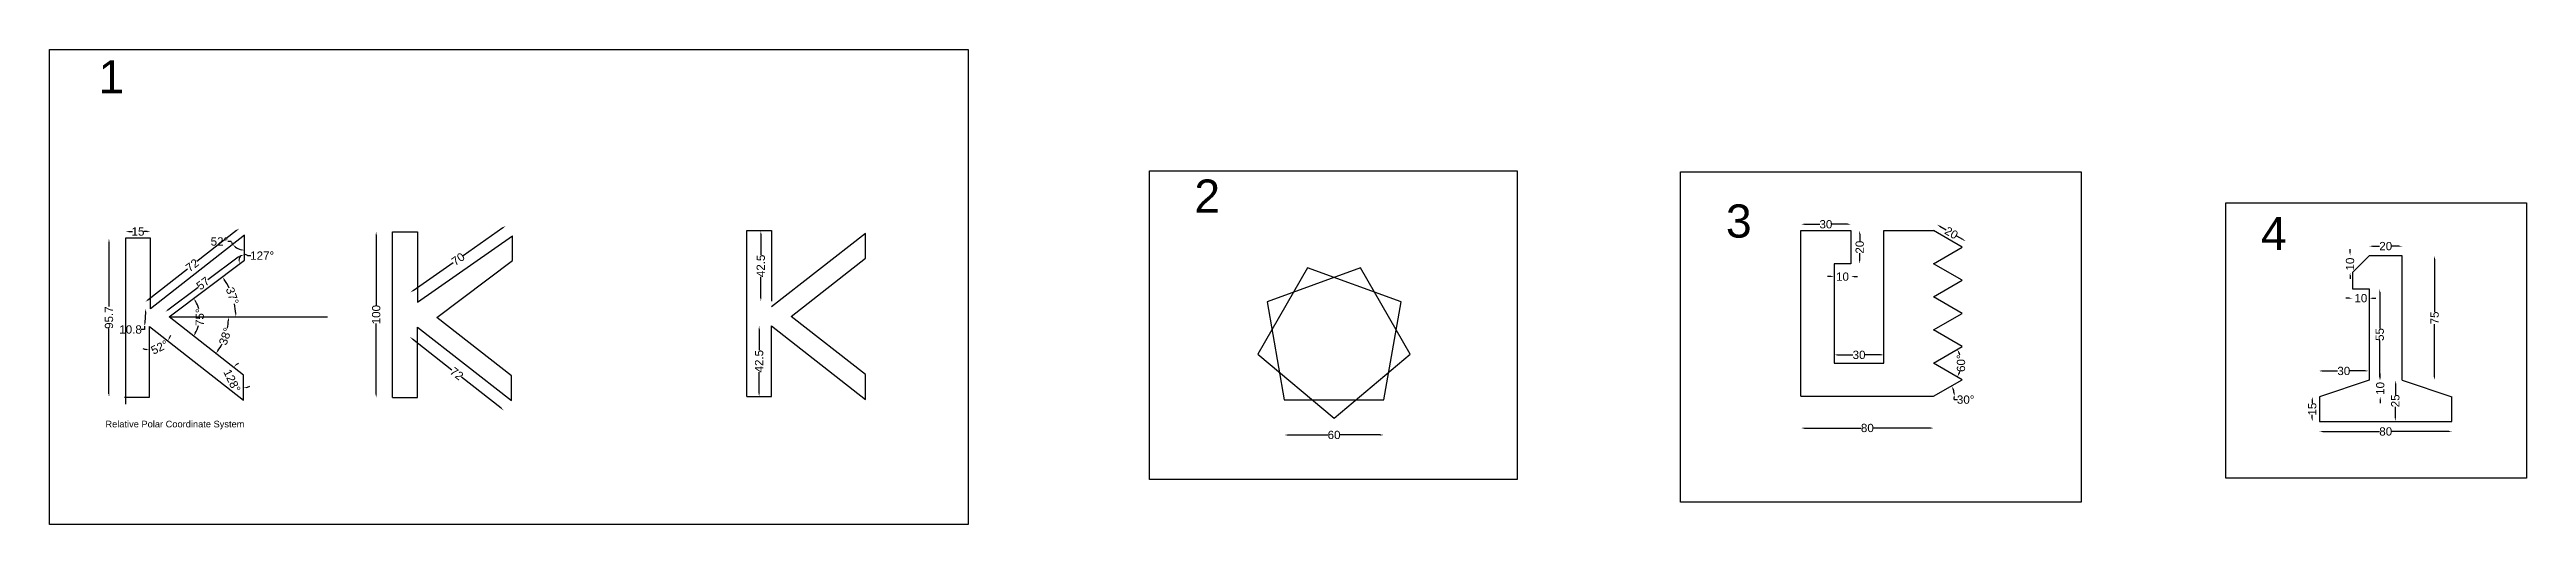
# Model space of a CAD drawing. Header units: inches. Extents: x -45 to 2412, y -77 to 210.
# Drawn here: x -45 to 1449, y -77 to 210 of the extents above; entities that cross this region are included whole.
import ezdxf

# ---------------------------------------------------------------- set-up
doc = ezdxf.new("R2010")
doc.units = ezdxf.units.IN
doc.header["$MEASUREMENT"] = 0
doc.styles.get("Standard").update_dxf_attribs({"font": 'arial.ttf'})
doc.dimstyles.get("Standard").update_dxf_attribs({"dimtxt": 5, "dimasz": 2, "dimexe": 0.18, "dimexo": 0.0625, "dimgap": 0.09, "dimtad": 0, "dimtoh": 1, "dimdec": 1, "dimdsep": 46, "dimtxsty": 'Standard', "dimcen": 2, "dimse1": 1, "dimse2": 1, "dimadec": 0, "dimazin": 0, "dimtfac": 1, "dimtdec": 1, "dimtofl": 0, "dimtmove": 0, "dimatfit": 3, "dimfxl": 1, "dimtolj": 1, "dimtzin": 0, "dimarcsym": 0})

msp = doc.modelspace()

# ---------------------------------------------------------------- texts
for s, height, p in [('1', 20, (-15.79, 183.19)), ('2', 20, (645.31, 111.19)), ('3', 20, (965.98, 96.17)), ('4', 20, (1288.75, 88.64)), ('Relative Polar Coordinate System', 4, (-11.55, -18.33))]:
    msp.add_text(s, height=height).set_placement(p)

# ---------------------------------------------------------------- blocks, each defined once
blk = doc.blocks.new('*D1')
at = {"color": 0, "lineweight": -2, "transparency": 16777216}
blk.add_line((64.2, 93.8), (62.2, 93.8), dxfattribs=at)
for start, end in [(205.1857, 218), (230.8143, 257.1857)]:
    blk.add_arc((72.3, 97.6), 8.96, start, end, dxfattribs=at)
at = {"color": 0, "transparency": 16777216}
for points in [[(66.4, 90.4), (66.9, 90.9), (65.3, 92.1)], [(70.4, 89.2), (70.3, 88.5), (72.3, 88.6)]]:
    blk.add_solid(points, dxfattribs=at)
at = {"layer": 'Defpoints', "color": 0, "transparency": 16777216}
for p in [(72.3, 97.6), (72.3, 97.6), (69.7, 89), (72.3, 82.6), (15.6, 53.2)]:
    blk.add_point(p, dxfattribs=at)
at = {"color": 0, "transparency": 16777216, "insert": (57.2, 93.8), "char_height": 5, "attachment_point": 5}
blk.add_mtext('\\A1;52°', dxfattribs=at)
blk = doc.blocks.new('*D2')
at = {"color": 0, "lineweight": -2, "transparency": 16777216}
for start, end in [(112.0676, 127.0338), (284.9662, 299.9324)]:
    blk.add_arc((71.7, 13.2), 7.68, start, end, dxfattribs=at)
at = {"color": 0, "transparency": 16777216}
for points in [[(67.3, 19.1), (66.9, 19.5), (65.7, 17.9)], [(73.8, 5.4), (73.7, 6.1), (71.7, 5.5)]]:
    blk.add_solid(points, dxfattribs=at)
at = {"layer": 'Defpoints', "color": 0, "transparency": 16777216}
for p in [(26.8, 48.3), (64.1, 12.5), (71.7, 13.2), (71.7, 13.2), (71.7, -1.8)]:
    blk.add_point(p, dxfattribs=at)
at = {"color": 0, "transparency": 16777216, "insert": (64.8, 9.8), "char_height": 5, "attachment_point": 5, "rotation": 296}
blk.add_mtext('\\A1;128°', dxfattribs=at)
blk = doc.blocks.new('*D3')
at = {"color": 0, "lineweight": -2, "transparency": 16777216}
blk.add_line((74.2, 85.3), (76.2, 85.3), dxfattribs=at)
for start, end in [(125.0888, 181.9112), (54.9112, 90)]:
    blk.add_arc((72.3, 82.6), 3.32, start, end, dxfattribs=at)
at = {"color": 0, "transparency": 16777216}
for points in [[(69.3, 82.6), (68.7, 82.3), (69.7, 80.6)], [(70.3, 85.6), (70.5, 85), (72.3, 85.9)]]:
    blk.add_solid(points, dxfattribs=at)
at = {"layer": 'Defpoints', "color": 0, "transparency": 16777216}
for p in [(72.3, 97.6), (69, 82.9), (72.3, 82.6), (72.3, 82.6), (26.8, 48.3)]:
    blk.add_point(p, dxfattribs=at)
at = {"color": 0, "transparency": 16777216, "insert": (83, 85.3), "char_height": 5, "attachment_point": 5}
blk.add_mtext('\\A1;127°', dxfattribs=at)
blk = doc.blocks.new('*D4')
at = {"color": 0, "lineweight": -2, "transparency": 16777216}
for start, end in [(14.9924, 30.8433), (328.1567, 344.0076)]:
    blk.add_arc((26.8, 48.3), 18.6, start, end, dxfattribs=at)
at = {"color": 0, "transparency": 16777216}
for points in [[(42.5, 57.6), (43.1, 58), (41.7, 59.5)], [(42.9, 38.2), (42.4, 38.6), (41.5, 36.8)]]:
    blk.add_solid(points, dxfattribs=at)
at = {"layer": 'Defpoints', "color": 0, "transparency": 16777216}
for p in [(72.3, 82.6), (26.8, 48.3), (26.8, 48.3), (45, 44.1), (71.7, 13.2)]:
    blk.add_point(p, dxfattribs=at)
at = {"color": 0, "transparency": 16777216, "insert": (45.4, 48.1), "char_height": 5, "attachment_point": 5, "rotation": 89.5}
blk.add_mtext('\\A1;75°', dxfattribs=at)
blk = doc.blocks.new('*D5')
at = {"color": 0, "lineweight": -2, "transparency": 16777216}
for start, end in [(25.621, 34.1545), (2.8455, 11.379)]:
    blk.add_arc((26.8, 48.3), 40.3, start, end, dxfattribs=at)
at = {"color": 0, "transparency": 16777216}
for points in [[(59.9, 70.7), (60.4, 71.1), (59, 72.5)], [(67.4, 50.3), (66.7, 50.3), (67.1, 48.3)]]:
    blk.add_solid(points, dxfattribs=at)
at = {"layer": 'Defpoints', "color": 0, "transparency": 16777216}
for p in [(72.3, 82.6), (26.8, 48.3), (26.8, 48.3), (66.2, 56.9), (122.5, 48.3)]:
    blk.add_point(p, dxfattribs=at)
at = {"color": 0, "transparency": 16777216, "insert": (65, 61), "char_height": 5, "attachment_point": 5, "rotation": 288.5}
blk.add_mtext('\\A1;37°', dxfattribs=at)
blk = doc.blocks.new('*D6')
at = {"color": 0, "lineweight": -2, "transparency": 16777216}
for start, end in [(348.9916, 356.8087), (325.1913, 333.0084)]:
    blk.add_arc((26.8, 48.3), 35.9, start, end, dxfattribs=at)
at = {"color": 0, "transparency": 16777216}
for points in [[(62.3, 46.3), (63, 46.3), (62.7, 48.3)], [(56.6, 27.6), (56, 28), (55.1, 26.2)]]:
    blk.add_solid(points, dxfattribs=at)
at = {"layer": 'Defpoints', "color": 0, "transparency": 16777216}
for p in [(26.8, 48.3), (26.8, 48.3), (122.5, 48.3), (59.3, 32.9), (71.7, 13.2)]:
    blk.add_point(p, dxfattribs=at)
at = {"color": 0, "transparency": 16777216, "insert": (60.8, 36.6), "char_height": 5, "attachment_point": 5, "rotation": 71}
blk.add_mtext('\\A1;38°', dxfattribs=at)
blk = doc.blocks.new('*D7')
at = {"color": 0, "lineweight": -2, "transparency": 16777216}
for p, q in [((151.8, 97.7), (151.8, 55.1)), ((151.8, 1.7), (151.8, 44.3))]:
    blk.add_line(p, q, dxfattribs=at)
at = {"color": 0, "transparency": 16777216}
for points in [[(151.4, 97.7), (152.1, 97.7), (151.8, 99.7)], [(151.4, 1.7), (152.1, 1.7), (151.8, -0.3)]]:
    blk.add_solid(points, dxfattribs=at)
at = {"layer": 'Defpoints', "color": 0, "transparency": 16777216}
for p in [(161.6, 99.7), (151.8, -0.3), (161.6, -0.3)]:
    blk.add_point(p, dxfattribs=at)
at = {"color": 0, "transparency": 16777216, "insert": (151.8, 49.7), "char_height": 5, "attachment_point": 5, "rotation": 90}
blk.add_mtext('\\A1;100', dxfattribs=at)
blk = doc.blocks.new('*D8')
at = {"color": 0, "lineweight": -2, "transparency": 16777216}
for p, q in [((-9.4, 93.7), (-9.4, 54.5)), ((-9.4, 2), (-9.4, 41.3))]:
    blk.add_line(p, q, dxfattribs=at)
at = {"color": 0, "transparency": 16777216}
for points in [[(-9.7, 93.7), (-9.1, 93.7), (-9.4, 95.7)], [(-9.7, 2), (-9.1, 2), (-9.4, 0)]]:
    blk.add_solid(points, dxfattribs=at)
at = {"layer": 'Defpoints', "color": 0, "transparency": 16777216}
for p in [(0.6, 95.7), (0.6, 0), (-9.4, 0)]:
    blk.add_point(p, dxfattribs=at)
at = {"color": 0, "transparency": 16777216, "insert": (-9.4, 47.9), "char_height": 5, "attachment_point": 5, "rotation": 90}
blk.add_mtext('\\A1;95.7', dxfattribs=at)
blk = doc.blocks.new('*D9')
at = {"color": 0, "lineweight": -2, "transparency": 16777216}
for p, q in [((228.2, 102), (204.2, 85.2)), ((174.1, 64.3), (198.2, 81.1))]:
    blk.add_line(p, q, dxfattribs=at)
at = {"color": 0, "transparency": 16777216}
for points in [[(228, 102.3), (228.4, 101.8), (229.8, 103.2)], [(173.9, 64.5), (174.3, 64), (172.5, 63.1)]]:
    blk.add_solid(points, dxfattribs=at)
at = {"layer": 'Defpoints', "color": 0, "transparency": 16777216}
for p in [(234, 97.3), (172.5, 63.1), (176.6, 57.2)]:
    blk.add_point(p, dxfattribs=at)
at = {"color": 0, "transparency": 16777216, "insert": (201.2, 83.2), "char_height": 5, "attachment_point": 5, "rotation": 34.9443}
blk.add_mtext('\\A1;70', dxfattribs=at)
blk = doc.blocks.new('*D10')
at = {"color": 0, "lineweight": -2, "transparency": 16777216}
for p, q in [((173.6, 35), (197.5, 16.3)), ((227.2, -6.8), (203.2, 11.9))]:
    blk.add_line(p, q, dxfattribs=at)
at = {"color": 0, "transparency": 16777216}
for points in [[(173.8, 35.3), (173.4, 34.8), (172, 36.3)], [(227.4, -6.6), (227, -7.1), (228.8, -8.1)]]:
    blk.add_solid(points, dxfattribs=at)
at = {"layer": 'Defpoints', "color": 0, "transparency": 16777216}
for p in [(176.6, 42.2), (228.8, -8.1), (233.4, -2.1)]:
    blk.add_point(p, dxfattribs=at)
at = {"color": 0, "transparency": 16777216, "insert": (200.4, 14.1), "char_height": 5, "attachment_point": 5, "rotation": 322}
blk.add_mtext('\\A1;72', dxfattribs=at)
blk = doc.blocks.new('*D12')
at = {"color": 0, "lineweight": -2, "transparency": 16777216}
for p, q in [((383.8, 98.3), (383.8, 85.8)), ((383.8, 59.8), (383.8, 72.4))]:
    blk.add_line(p, q, dxfattribs=at)
at = {"color": 0, "transparency": 16777216}
for points in [[(383.5, 98.3), (384.2, 98.3), (383.8, 100.3)], [(383.5, 59.8), (384.2, 59.8), (383.8, 57.8)]]:
    blk.add_solid(points, dxfattribs=at)
at = {"layer": 'Defpoints', "color": 0, "transparency": 16777216}
for p in [(390.3, 100.3), (383.8, 57.8), (390.3, 57.8)]:
    blk.add_point(p, dxfattribs=at)
at = {"color": 0, "transparency": 16777216, "insert": (383.8, 79.1), "char_height": 5, "attachment_point": 5, "rotation": 90}
blk.add_mtext('\\A1;42.5', dxfattribs=at)
blk = doc.blocks.new('*D13')
at = {"color": 0, "lineweight": -2, "transparency": 16777216}
for p, q in [((382.8, 40.8), (382.8, 28.3)), ((382.8, 2.3), (382.8, 14.9))]:
    blk.add_line(p, q, dxfattribs=at)
at = {"color": 0, "transparency": 16777216}
for points in [[(382.4, 40.8), (383.1, 40.8), (382.8, 42.8)], [(382.4, 2.3), (383.1, 2.3), (382.8, 0.3)]]:
    blk.add_solid(points, dxfattribs=at)
at = {"layer": 'Defpoints', "color": 0, "transparency": 16777216}
for p in [(390.3, 42.8), (382.8, 0.3), (390.3, 0.3)]:
    blk.add_point(p, dxfattribs=at)
at = {"color": 0, "transparency": 16777216, "insert": (382.8, 21.6), "char_height": 5, "attachment_point": 5, "rotation": 90}
blk.add_mtext('\\A1;42.5', dxfattribs=at)
blk = doc.blocks.new('*D14')
at = {"color": 0, "lineweight": -2, "transparency": 16777216}
for p, q in [((67.6, 100.4), (43.6, 81.7)), ((14, 58.6), (37.9, 77.3))]:
    blk.add_line(p, q, dxfattribs=at)
at = {"color": 0, "transparency": 16777216}
for points in [[(67.4, 100.7), (67.8, 100.2), (69.2, 101.6)], [(13.8, 58.8), (14.2, 58.3), (12.4, 57.3)]]:
    blk.add_solid(points, dxfattribs=at)
at = {"layer": 'Defpoints', "color": 0, "transparency": 16777216}
for p in [(72.3, 97.6), (12.4, 57.3), (15.6, 53.2)]:
    blk.add_point(p, dxfattribs=at)
at = {"color": 0, "transparency": 16777216, "insert": (40.8, 79.5), "char_height": 5, "attachment_point": 5, "rotation": 38}
blk.add_mtext('\\A1;72', dxfattribs=at)
blk = doc.blocks.new('*D15')
at = {"color": 0, "lineweight": -2, "transparency": 16777216}
for p, q in [((68.5, 84.4), (50.2, 70.7)), ((26.1, 52.5), (44.4, 66.3))]:
    blk.add_line(p, q, dxfattribs=at)
at = {"color": 0, "transparency": 16777216}
for points in [[(68.3, 84.7), (68.7, 84.1), (70, 85.6)], [(25.9, 52.8), (26.3, 52.2), (24.5, 51.3)]]:
    blk.add_solid(points, dxfattribs=at)
at = {"layer": 'Defpoints', "color": 0, "transparency": 16777216}
for p in [(72.3, 82.6), (24.5, 51.3), (26.8, 48.3)]:
    blk.add_point(p, dxfattribs=at)
at = {"color": 0, "transparency": 16777216, "insert": (47.3, 68.5), "char_height": 5, "attachment_point": 5, "rotation": 37}
blk.add_mtext('\\A1;57', dxfattribs=at)
blk = doc.blocks.new('*D16')
at = {"color": 0, "lineweight": -2, "transparency": 16777216}
for p, q in [((12.6, 51.4), (12.2, 44.7)), ((12, 40.7), (10, 40.7)), ((12.1, 42.7), (12, 40.7))]:
    blk.add_line(p, q, dxfattribs=at)
at = {"color": 0, "transparency": 16777216}
for points in [[(12.3, 51.4), (12.9, 51.4), (12.7, 53.4)], [(11.9, 44.7), (12.6, 44.6), (12.1, 42.7)]]:
    blk.add_solid(points, dxfattribs=at)
at = {"layer": 'Defpoints', "color": 0, "transparency": 16777216}
for p in [(15.6, 53.2), (12.1, 42.7), (15, 42.5)]:
    blk.add_point(p, dxfattribs=at)
at = {"color": 0, "transparency": 16777216, "insert": (3.6, 40.7), "char_height": 5, "attachment_point": 5}
blk.add_mtext('\\A1;10.8', dxfattribs=at)
blk = doc.blocks.new('*D17')
at = {"color": 0, "lineweight": -2, "transparency": 16777216}
for p, q in [((2.6, 99.8), (4.7, 99.8)), ((13.6, 99.8), (11.6, 99.8))]:
    blk.add_line(p, q, dxfattribs=at)
at = {"color": 0, "transparency": 16777216}
for points in [[(2.6, 100.1), (2.6, 99.4), (0.6, 99.8)], [(13.6, 100.1), (13.6, 99.4), (15.6, 99.8)]]:
    blk.add_solid(points, dxfattribs=at)
at = {"layer": 'Defpoints', "color": 0, "transparency": 16777216}
for p in [(0.6, 99.8), (0.6, 95.7), (15.6, 95.7)]:
    blk.add_point(p, dxfattribs=at)
at = {"color": 0, "transparency": 16777216, "insert": (8.1, 99.8), "char_height": 5, "attachment_point": 5}
blk.add_mtext('\\A1;15', dxfattribs=at)
blk = doc.blocks.new('*D18')
at = {"color": 0, "lineweight": -2, "transparency": 16777216}
for start, end in [(330.2485, 338.497), (253.503, 261.7515)]:
    blk.add_arc((15, 42.5), 13.9, start, end, dxfattribs=at)
at = {"color": 0, "transparency": 16777216}
for points in [[(27.3, 35.4), (26.8, 35.8), (26, 33.9)], [(13, 29.1), (13, 28.4), (15, 28.6)]]:
    blk.add_solid(points, dxfattribs=at)
at = {"layer": 'Defpoints', "color": 0, "transparency": 16777216}
for p in [(15, 42.5), (15, 42.5), (19.1, 29.2), (15, 0), (71.7, -1.8)]:
    blk.add_point(p, dxfattribs=at)
at = {"color": 0, "transparency": 16777216, "insert": (21.1, 30), "char_height": 5, "attachment_point": 5, "rotation": 26}
blk.add_mtext('\\A1;52°', dxfattribs=at)
blk = doc.blocks.new('*D19')
at = {"color": 0, "lineweight": -2, "transparency": 16777216}
for p, q in [((701.6, -22.9), (725.9, -22.9)), ((757.6, -22.9), (733.3, -22.9))]:
    blk.add_line(p, q, dxfattribs=at)
at = {"color": 0, "transparency": 16777216}
for points in [[(701.6, -22.6), (701.6, -23.3), (699.6, -22.9)], [(757.6, -22.6), (757.6, -23.3), (759.6, -22.9)]]:
    blk.add_solid(points, dxfattribs=at)
at = {"layer": 'Defpoints', "color": 0, "transparency": 16777216}
for p in [(699.6, -1.7), (759.6, -1.7), (699.6, -22.9)]:
    blk.add_point(p, dxfattribs=at)
at = {"color": 0, "transparency": 16777216, "insert": (729.6, -22.9), "char_height": 5, "attachment_point": 5}
blk.add_mtext('\\A1;60', dxfattribs=at)
blk = doc.blocks.new('*D20')
at = {"color": 0, "lineweight": -2, "transparency": 16777216}
for p, q in [((1013.3, -18.7), (1047.6, -18.7)), ((1089.3, -18.7), (1054.9, -18.7))]:
    blk.add_line(p, q, dxfattribs=at)
at = {"color": 0, "transparency": 16777216}
for points in [[(1013.3, -18.4), (1013.3, -19.1), (1011.3, -18.7)], [(1089.3, -18.4), (1089.3, -19.1), (1091.3, -18.7)]]:
    blk.add_solid(points, dxfattribs=at)
at = {"layer": 'Defpoints', "color": 0, "transparency": 16777216}
for p in [(1011.3, 0.4), (1091.3, 0.4), (1091.3, -18.7)]:
    blk.add_point(p, dxfattribs=at)
at = {"color": 0, "transparency": 16777216, "insert": (1051.3, -18.7), "char_height": 5, "attachment_point": 5}
blk.add_mtext('\\A1;80', dxfattribs=at)
blk = doc.blocks.new('*D21')
at = {"color": 0, "lineweight": -2, "transparency": 16777216}
for p, q in [((1029.3, 72.6), (1027.3, 72.6)), ((1043.3, 72.6), (1045.3, 72.6))]:
    blk.add_line(p, q, dxfattribs=at)
at = {"color": 0, "transparency": 16777216}
for points in [[(1029.3, 73), (1029.3, 72.3), (1031.3, 72.6)], [(1043.3, 73), (1043.3, 72.3), (1041.3, 72.6)]]:
    blk.add_solid(points, dxfattribs=at)
at = {"layer": 'Defpoints', "color": 0, "transparency": 16777216}
for p in [(1031.3, 80.4), (1041.3, 80.4), (1031.3, 72.6)]:
    blk.add_point(p, dxfattribs=at)
at = {"color": 0, "transparency": 16777216, "insert": (1036.3, 72.6), "char_height": 5, "attachment_point": 5}
blk.add_mtext('\\A1;10', dxfattribs=at)
blk = doc.blocks.new('*D22')
at = {"color": 0, "lineweight": -2, "transparency": 16777216}
for p, q in [((1046.7, 98.4), (1046.7, 94.1)), ((1046.7, 82.4), (1046.7, 86.7))]:
    blk.add_line(p, q, dxfattribs=at)
at = {"color": 0, "transparency": 16777216}
for points in [[(1046.3, 98.4), (1047, 98.4), (1046.7, 100.4)], [(1046.3, 82.4), (1047, 82.4), (1046.7, 80.4)]]:
    blk.add_solid(points, dxfattribs=at)
at = {"layer": 'Defpoints', "color": 0, "transparency": 16777216}
for p in [(1041.3, 100.4), (1041.3, 80.4), (1046.7, 80.4)]:
    blk.add_point(p, dxfattribs=at)
at = {"color": 0, "transparency": 16777216, "insert": (1046.7, 90.4), "char_height": 5, "attachment_point": 5, "rotation": 90}
blk.add_mtext('\\A1;20', dxfattribs=at)
blk = doc.blocks.new('*D23')
at = {"color": 0, "lineweight": -2, "transparency": 16777216}
for p, q in [((1013.3, 104.2), (1022.6, 104.2)), ((1039.3, 104.2), (1029.9, 104.2))]:
    blk.add_line(p, q, dxfattribs=at)
at = {"color": 0, "transparency": 16777216}
for points in [[(1013.3, 104.6), (1013.3, 103.9), (1011.3, 104.2)], [(1039.3, 104.6), (1039.3, 103.9), (1041.3, 104.2)]]:
    blk.add_solid(points, dxfattribs=at)
at = {"layer": 'Defpoints', "color": 0, "transparency": 16777216}
for p in [(1011.3, 104.2), (1011.3, 100.4), (1041.3, 100.4)]:
    blk.add_point(p, dxfattribs=at)
at = {"color": 0, "transparency": 16777216, "insert": (1026.3, 104.2), "char_height": 5, "attachment_point": 5}
blk.add_mtext('\\A1;30', dxfattribs=at)
blk = doc.blocks.new('*D24')
at = {"color": 0, "lineweight": -2, "transparency": 16777216}
for p, q in [((1033.3, 25.4), (1042.6, 25.4)), ((1059.3, 25.4), (1049.9, 25.4))]:
    blk.add_line(p, q, dxfattribs=at)
at = {"color": 0, "transparency": 16777216}
for points in [[(1033.3, 25.8), (1033.3, 25.1), (1031.3, 25.4)], [(1059.3, 25.8), (1059.3, 25.1), (1061.3, 25.4)]]:
    blk.add_solid(points, dxfattribs=at)
at = {"layer": 'Defpoints', "color": 0, "transparency": 16777216}
for p in [(1031.3, 25.4), (1031.3, 20.4), (1061.3, 20.4)]:
    blk.add_point(p, dxfattribs=at)
at = {"color": 0, "transparency": 16777216, "insert": (1046.3, 25.4), "char_height": 5, "attachment_point": 5}
blk.add_mtext('\\A1;30', dxfattribs=at)
blk = doc.blocks.new('*D25')
at = {"color": 0, "lineweight": -2, "transparency": 16777216}
for p, q in [((1095.1, 103), (1098.8, 100.8)), ((1108.9, 95), (1105.2, 97.1))]:
    blk.add_line(p, q, dxfattribs=at)
at = {"color": 0, "transparency": 16777216}
for points in [[(1095.2, 103.3), (1094.9, 102.7), (1093.3, 104)], [(1109.1, 95.3), (1108.7, 94.7), (1110.6, 94)]]:
    blk.add_solid(points, dxfattribs=at)
at = {"layer": 'Defpoints', "color": 0, "transparency": 16777216}
for p in [(1091.3, 100.4), (1108.6, 90.4), (1110.6, 94)]:
    blk.add_point(p, dxfattribs=at)
at = {"color": 0, "transparency": 16777216, "insert": (1102, 99), "char_height": 5, "attachment_point": 5, "rotation": 330}
blk.add_mtext('\\A1;20', dxfattribs=at)
blk = doc.blocks.new('*D27')
at = {"color": 0, "lineweight": -2, "transparency": 16777216}
blk.add_line((1103.7, -1.6), (1105.7, -1.6), dxfattribs=at)
for start, end in [(9.1454, 20.8546), (350.8546, 0)]:
    blk.add_arc((1091.3, 0.4), 12.5, start, end, dxfattribs=at)
at = {"color": 0, "transparency": 16777216}
for points in [[(1102.7, 4.8), (1103.3, 5), (1102.1, 6.7)], [(1104, 2.5), (1103.3, 2.4), (1103.8, 0.4)]]:
    blk.add_solid(points, dxfattribs=at)
at = {"layer": 'Defpoints', "color": 0, "transparency": 16777216}
for p in [(1011.3, 0.4), (1091.3, 0.4), (1091.3, 0.4), (1103.1, 4.7), (1108.6, 10.4)]:
    blk.add_point(p, dxfattribs=at)
at = {"color": 0, "transparency": 16777216, "insert": (1110.6, -1.6), "char_height": 5, "attachment_point": 5}
blk.add_mtext('\\A1;30°', dxfattribs=at)
blk = doc.blocks.new('*D28')
at = {"color": 0, "lineweight": -2, "transparency": 16777216}
for start, end in [(17.5906, 23.0809), (336.9191, 342.4094)]:
    blk.add_arc((1091.3, 20.4), 16.6, start, end, dxfattribs=at)
at = {"color": 0, "transparency": 16777216}
for points in [[(1106.2, 26.8), (1106.8, 27.1), (1105.6, 28.7)], [(1106.8, 13.8), (1106.2, 14.1), (1105.6, 12.1)]]:
    blk.add_solid(points, dxfattribs=at)
at = {"layer": 'Defpoints', "color": 0, "transparency": 16777216}
for p in [(1108.6, 30.4), (1091.3, 20.4), (1091.3, 20.4), (1107.6, 17.6), (1108.6, 10.4)]:
    blk.add_point(p, dxfattribs=at)
at = {"color": 0, "transparency": 16777216, "insert": (1107.8, 20.4), "char_height": 5, "attachment_point": 5, "rotation": 90}
blk.add_mtext('\\A1;60°', dxfattribs=at)
blk = doc.blocks.new('*D31')
at = {"color": 0, "lineweight": -2, "transparency": 16777216}
for p, q in [((1326, -20.8), (1360.3, -20.8)), ((1402, -20.8), (1367.7, -20.8))]:
    blk.add_line(p, q, dxfattribs=at)
at = {"color": 0, "transparency": 16777216}
for points in [[(1326, -20.4), (1326, -21.1), (1324, -20.8)], [(1402, -20.4), (1402, -21.1), (1404, -20.8)]]:
    blk.add_solid(points, dxfattribs=at)
at = {"layer": 'Defpoints', "color": 0, "transparency": 16777216}
for p in [(1324, -14.8), (1404, -14.8), (1404, -20.8)]:
    blk.add_point(p, dxfattribs=at)
at = {"color": 0, "transparency": 16777216, "insert": (1364, -20.8), "char_height": 5, "attachment_point": 5}
blk.add_mtext('\\A1;80', dxfattribs=at)
blk = doc.blocks.new('*D32')
at = {"color": 0, "lineweight": -2, "transparency": 16777216}
for p, q in [((1393.5, 83.2), (1393.5, 51.4)), ((1393.5, 12.2), (1393.5, 44))]:
    blk.add_line(p, q, dxfattribs=at)
at = {"color": 0, "transparency": 16777216}
for points in [[(1393.1, 83.2), (1393.8, 83.2), (1393.5, 85.2)], [(1393.1, 12.2), (1393.8, 12.2), (1393.5, 10.2)]]:
    blk.add_solid(points, dxfattribs=at)
at = {"layer": 'Defpoints', "color": 0, "transparency": 16777216}
for p in [(1374, 85.2), (1374, 10.2), (1393.5, 10.2)]:
    blk.add_point(p, dxfattribs=at)
at = {"color": 0, "transparency": 16777216, "insert": (1393.5, 47.7), "char_height": 5, "attachment_point": 5, "rotation": 90}
blk.add_mtext('\\A1;75', dxfattribs=at)
blk = doc.blocks.new('*D35')
at = {"color": 0, "lineweight": -2, "transparency": 16777216}
for p, q in [((1356, 91), (1360.3, 91)), ((1372, 91), (1367.7, 91))]:
    blk.add_line(p, q, dxfattribs=at)
at = {"color": 0, "transparency": 16777216}
for points in [[(1356, 91.3), (1356, 90.6), (1354, 91)], [(1372, 91.3), (1372, 90.6), (1374, 91)]]:
    blk.add_solid(points, dxfattribs=at)
at = {"layer": 'Defpoints', "color": 0, "transparency": 16777216}
for p in [(1354, 91), (1354, 85.2), (1374, 85.2)]:
    blk.add_point(p, dxfattribs=at)
at = {"color": 0, "transparency": 16777216, "insert": (1364, 91), "char_height": 5, "attachment_point": 5}
blk.add_mtext('\\A1;20', dxfattribs=at)
blk = doc.blocks.new('*D36')
at = {"color": 0, "lineweight": -2, "transparency": 16777216}
for p, q in [((1342.5, 87.2), (1342.5, 89.2)), ((1342.5, 73.2), (1342.5, 71.2))]:
    blk.add_line(p, q, dxfattribs=at)
at = {"color": 0, "transparency": 16777216}
for points in [[(1342.2, 87.2), (1342.8, 87.2), (1342.5, 85.2)], [(1342.2, 73.2), (1342.8, 73.2), (1342.5, 75.2)]]:
    blk.add_solid(points, dxfattribs=at)
at = {"layer": 'Defpoints', "color": 0, "transparency": 16777216}
for p in [(1342.5, 85.2), (1344, 75.2), (1354, 85.2)]:
    blk.add_point(p, dxfattribs=at)
at = {"color": 0, "transparency": 16777216, "insert": (1342.5, 80.2), "char_height": 5, "attachment_point": 5, "rotation": 90}
blk.add_mtext('\\A1;10', dxfattribs=at)
blk = doc.blocks.new('*D37')
at = {"color": 0, "lineweight": -2, "transparency": 16777216}
for p, q in [((1342, 59.6), (1340, 59.6)), ((1356, 59.6), (1358, 59.6))]:
    blk.add_line(p, q, dxfattribs=at)
at = {"color": 0, "transparency": 16777216}
for points in [[(1342, 59.9), (1342, 59.3), (1344, 59.6)], [(1356, 59.9), (1356, 59.3), (1354, 59.6)]]:
    blk.add_solid(points, dxfattribs=at)
at = {"layer": 'Defpoints', "color": 0, "transparency": 16777216}
for p in [(1344, 65.2), (1354, 65.2), (1344, 59.6)]:
    blk.add_point(p, dxfattribs=at)
at = {"color": 0, "transparency": 16777216, "insert": (1349, 59.6), "char_height": 5, "attachment_point": 5}
blk.add_mtext('\\A1;10', dxfattribs=at)
blk = doc.blocks.new('*D38')
at = {"color": 0, "lineweight": -2, "transparency": 16777216}
for p, q in [((1325.7, 15.7), (1335, 15.7)), ((1351.7, 15.7), (1342.3, 15.7))]:
    blk.add_line(p, q, dxfattribs=at)
at = {"color": 0, "transparency": 16777216}
for points in [[(1325.7, 16.1), (1325.7, 15.4), (1323.7, 15.7)], [(1351.7, 16.1), (1351.7, 15.4), (1353.7, 15.7)]]:
    blk.add_solid(points, dxfattribs=at)
at = {"layer": 'Defpoints', "color": 0, "transparency": 16777216}
for p in [(1323.7, 15.7), (1353.7, 15.2), (1323.7, 5.2)]:
    blk.add_point(p, dxfattribs=at)
at = {"color": 0, "transparency": 16777216, "insert": (1338.7, 15.7), "char_height": 5, "attachment_point": 5}
blk.add_mtext('\\A1;30', dxfattribs=at)
blk = doc.blocks.new('*D39')
at = {"color": 0, "lineweight": -2, "transparency": 16777216}
for p, q in [((1360.4, 63.2), (1360.4, 41.4)), ((1360.4, 12.2), (1360.4, 34))]:
    blk.add_line(p, q, dxfattribs=at)
at = {"color": 0, "transparency": 16777216}
for points in [[(1360.1, 63.2), (1360.7, 63.2), (1360.4, 65.2)], [(1360.1, 12.2), (1360.7, 12.2), (1360.4, 10.2)]]:
    blk.add_solid(points, dxfattribs=at)
at = {"layer": 'Defpoints', "color": 0, "transparency": 16777216}
for p in [(1354, 65.2), (1354, 10.2), (1360.4, 10.2)]:
    blk.add_point(p, dxfattribs=at)
at = {"color": 0, "transparency": 16777216, "insert": (1360.4, 37.7), "char_height": 5, "attachment_point": 5, "rotation": 90}
blk.add_mtext('\\A1;55', dxfattribs=at)
blk = doc.blocks.new('*D40')
at = {"color": 0, "lineweight": -2, "transparency": 16777216}
for p, q in [((1360.7, 12.2), (1360.7, 14.2)), ((1360.7, -1.8), (1360.7, -3.8))]:
    blk.add_line(p, q, dxfattribs=at)
at = {"color": 0, "transparency": 16777216}
for points in [[(1360.3, 12.2), (1361, 12.2), (1360.7, 10.2)], [(1360.3, -1.8), (1361, -1.8), (1360.7, 0.2)]]:
    blk.add_solid(points, dxfattribs=at)
at = {"layer": 'Defpoints', "color": 0, "transparency": 16777216}
for p in [(1324, 0.2), (1354, 10.2), (1360.7, 0.2)]:
    blk.add_point(p, dxfattribs=at)
at = {"color": 0, "transparency": 16777216, "insert": (1360.7, 5.2), "char_height": 5, "attachment_point": 5, "rotation": 90}
blk.add_mtext('\\A1;10', dxfattribs=at)
blk = doc.blocks.new('*D41')
at = {"color": 0, "lineweight": -2, "transparency": 16777216}
for p, q in [((1319.7, -1.8), (1319.7, -3.8)), ((1319.7, -12.8), (1319.7, -10.8))]:
    blk.add_line(p, q, dxfattribs=at)
at = {"color": 0, "transparency": 16777216}
for points in [[(1319.3, -1.8), (1320, -1.8), (1319.7, 0.2)], [(1319.3, -12.8), (1320, -12.8), (1319.7, -14.8)]]:
    blk.add_solid(points, dxfattribs=at)
at = {"layer": 'Defpoints', "color": 0, "transparency": 16777216}
for p in [(1324, 0.2), (1319.7, -14.8), (1324, -14.8)]:
    blk.add_point(p, dxfattribs=at)
at = {"color": 0, "transparency": 16777216, "insert": (1319.7, -7.3), "char_height": 5, "attachment_point": 5, "rotation": 90}
blk.add_mtext('\\A1;15', dxfattribs=at)
blk = doc.blocks.new('*D42')
at = {"color": 0, "lineweight": -2, "transparency": 16777216}
for p, q in [((1369.8, 8.2), (1369.8, 1.4)), ((1369.8, -12.8), (1369.8, -6))]:
    blk.add_line(p, q, dxfattribs=at)
at = {"color": 0, "transparency": 16777216}
for points in [[(1369.5, 8.2), (1370.1, 8.2), (1369.8, 10.2)], [(1369.5, -12.8), (1370.1, -12.8), (1369.8, -14.8)]]:
    blk.add_solid(points, dxfattribs=at)
at = {"layer": 'Defpoints', "color": 0, "transparency": 16777216}
for p in [(1374, 10.2), (1369.8, -14.8), (1404, -14.8)]:
    blk.add_point(p, dxfattribs=at)
at = {"color": 0, "transparency": 16777216, "insert": (1369.8, -2.3), "char_height": 5, "attachment_point": 5, "rotation": 90}
blk.add_mtext('\\A1;25', dxfattribs=at)

# ---------------------------------------------------------------- dimensions: what is measured, and where the dimension line sits
for base, p1, p2, picture, middle in [((1011.27, 104.22), (1041.27, 100.43), (1011.27, 100.43), '*D23', (1026.27, 104.22)), ((0.61, 99.77), (15.61, 95.74), (0.61, 95.74), '*D17', (8.11, 99.77)), ((1353.98, 90.96), (1373.98, 85.2), (1353.98, 85.2), '*D35', (1363.98, 90.96)), ((1031.27, 72.65), (1041.27, 80.43), (1031.27, 80.43), '*D21', (1036.27, 72.65)), ((1343.98, 59.62), (1353.98, 65.2), (1343.98, 65.2), '*D37', (1348.98, 59.62)), ((1031.27, 25.44), (1061.27, 20.43), (1031.27, 20.43), '*D24', (1046.27, 25.44)), ((1091.27, -18.73), (1011.27, 0.43), (1091.27, 0.43), '*D20', (1051.27, -18.73)), ((699.6, -22.94), (759.6, -1.75), (699.6, -1.75), '*D19', (729.6, -22.94)), ((1403.98, -20.78), (1323.98, -14.8), (1403.98, -14.8), '*D31', (1363.98, -20.78))]:
    dim = msp.add_linear_dim(base=base, p1=p1, p2=p2, dimstyle='Standard')
    dim.commit()
    dim.dimension.update_dxf_attribs({"geometry": picture, "text_midpoint": middle})
for base, p1, p2, picture, middle in [((-9.39, 0), (0.61, 95.74), (0.61, 0), '*D8', (-9.39, 47.87)), ((151.77, -0.31), (161.64, 99.69), (161.64, -0.31), '*D7', (151.77, 49.69)), ((383.85, 57.85), (390.27, 100.35), (390.27, 57.85), '*D12', (383.85, 79.1)), ((1046.66, 80.43), (1041.27, 100.43), (1041.27, 80.43), '*D22', (1046.66, 90.43)), ((1342.51, 85.2), (1343.98, 75.2), (1353.98, 85.2), '*D36', (1342.51, 80.2)), ((1393.46, 10.2), (1373.98, 85.2), (1373.98, 10.2), '*D32', (1393.46, 47.7)), ((1360.39, 10.2), (1353.98, 65.2), (1353.98, 10.2), '*D39', (1360.39, 37.7)), ((382.77, 0.35), (390.27, 42.85), (390.27, 0.35), '*D13', (382.77, 21.6)), ((1319.67, -14.8), (1323.98, 0.2), (1323.98, -14.8), '*D41', (1319.67, -7.3)), ((1360.67, 0.2), (1353.98, 10.2), (1323.98, 0.2), '*D40', (1360.67, 5.2)), ((1369.81, -14.8), (1373.98, 10.2), (1403.98, -14.8), '*D42', (1369.81, -2.3))]:
    dim = msp.add_linear_dim(base=base, p1=p1, p2=p2, angle=90, dimstyle='Standard')
    dim.commit()
    dim.dimension.update_dxf_attribs({"geometry": picture, "text_midpoint": middle})
for p1, p2, distance, picture, middle in [((72.34, 97.57), (15.61, 53.24), -5.18, '*D14', (40.79, 79.48)), ((233.98, 97.26), (176.64, 57.19), -7.23, '*D9', (201.17, 83.15)), ((1091.27, 100.43), (1108.59, 90.43), 4.1, '*D25', (1101.98, 98.98)), ((72.34, 82.57), (26.82, 48.27), -3.81, '*D15', (47.29, 68.46)), ((15.61, 53.24), (15, 42.5), -2.9, '*D16', (3.64, 40.67)), ((176.64, 42.19), (233.38, -2.14), -7.51, '*D10', (200.38, 14.11))]:
    dim = msp.add_aligned_dim(p1=p1, p2=p2, distance=distance, dimstyle='Standard')
    dim.commit()
    dim.dimension.update_dxf_attribs({"geometry": picture, "text_midpoint": middle})
for base, line1, line2, picture, middle in [((69.67, 89.01), ((72.34, 82.57), (72.34, 97.57)), ((72.34, 97.57), (15.61, 53.24)), '*D1', (57.24, 93.76)), ((69.04, 82.88), ((26.82, 48.27), (72.34, 82.57)), ((72.34, 82.57), (72.34, 97.57)), '*D3', (82.95, 85.28)), ((44.96, 44.08), ((71.74, 13.17), (26.82, 48.27)), ((26.82, 48.27), (72.34, 82.57)), '*D4', (45.44, 48.1)), ((66.17, 56.87), ((26.82, 48.27), (122.5, 48.27)), ((26.82, 48.27), (72.34, 82.57)), '*D5', (65.01, 61.04)), ((64.08, 12.55), ((71.74, -1.83), (71.74, 13.17)), ((71.74, 13.17), (26.82, 48.27)), '*D2', (64.84, 9.81)), ((59.28, 32.9), ((71.74, 13.17), (26.82, 48.27)), ((26.82, 48.27), (122.5, 48.27)), '*D6', (60.78, 36.57)), ((19.14, 29.23), ((15, 0), (15, 42.5)), ((15, 42.5), (71.74, -1.83)), '*D18', (21.1, 30)), ((1107.59, 17.55), ((1108.59, 10.43), (1091.27, 20.43)), ((1091.27, 20.43), (1108.59, 30.43)), '*D28', (1107.84, 20.43)), ((1103.06, 4.72), ((1011.27, 0.43), (1091.27, 0.43)), ((1091.27, 0.43), (1108.59, 10.43)), '*D27', (1110.65, -1.56))]:
    dim = msp.add_angular_dim_2l(base=base, line1=line1, line2=line2, dimstyle='Standard')
    dim.commit()
    dim.dimension.update_dxf_attribs({"geometry": picture, "text_midpoint": middle})
dim = msp.add_linear_dim(base=(1323.66, 15.72), p1=(1353.66, 15.18), p2=(1323.66, 5.18), dimstyle='Standard')
dim.commit()
dim.dimension.update_dxf_attribs({"geometry": '*D38', "text_midpoint": (1338.66, 15.72), "dimtype": 160})

# ---------------------------------------------------------------- linework, layer by layer
for p, q in [((15.61, 95.74), (0.61, 95.74)), ((0.61, 95.74), (0.61, -4.26)), ((72.34, 97.57), (15.61, 53.24)), ((15.61, 53.24), (15.61, 95.74)), ((72.34, 82.57), (72.34, 97.57)), ((161.64, -0.31), (161.64, 99.69)), ((161.64, 99.69), (176.64, 99.69)), ((176.64, 99.69), (176.64, 57.19)), ((176.64, 57.19), (233.98, 97.26)), ((233.98, 82.26), (233.98, 97.26)), ((375.27, 0.35), (375.27, 100.35)), ((375.27, 100.35), (390.27, 100.35)), ((390.27, 100.35), (390.27, 57.85)), ((447.01, 98.7), (390.27, 54.38)), ((447.01, 83.7), (447.01, 98.7)), ((1011.27, 0.43), (1011.27, 100.43)), ((1011.27, 100.43), (1041.27, 100.43)), ((1041.27, 100.43), (1041.27, 80.43)), ((1061.27, 20.43), (1061.27, 100.43)), ((1061.27, 100.43), (1091.27, 100.43)), ((1108.59, 90.43), (1091.27, 100.43)), ((1091.27, 80.43), (1108.59, 90.43)), ((26.82, 48.27), (72.34, 82.57)), ((188.46, 47.96), (233.98, 82.26)), ((402.09, 48.61), (447.01, 83.7)), ((713.64, 77.86), (683.64, 25.9)), ((745.56, 77.86), (689.18, 57.34)), ((770.02, 57.34), (713.64, 77.86)), ((775.56, 25.9), (745.56, 77.86)), ((1041.27, 80.43), (1031.27, 80.43)), ((1031.27, 80.43), (1031.27, 20.43)), ((1108.59, 70.43), (1091.27, 80.43)), ((1353.98, 85.2), (1343.98, 75.2)), ((1343.98, 75.2), (1343.98, 65.2)), ((1373.98, 85.2), (1353.98, 85.2)), ((1373.98, 10.2), (1373.98, 85.2)), ((1091.27, 60.43), (1108.59, 70.43)), ((1108.59, 50.43), (1091.27, 60.43)), ((1343.98, 65.2), (1353.98, 65.2)), ((1353.98, 65.2), (1353.98, 10.2)), ((71.74, 13.17), (26.82, 48.27)), ((26.82, 48.27), (122.5, 48.27)), ((233.38, 12.86), (188.46, 47.96)), ((447.01, 13.52), (402.09, 48.61)), ((689.18, 57.34), (699.6, -1.75)), ((759.6, -1.75), (770.02, 57.34)), ((1091.27, 40.43), (1108.59, 50.43)), ((15, 0), (15, 42.5)), ((15, 42.5), (71.74, -1.83)), ((176.64, -0.31), (176.64, 42.19)), ((176.64, 42.19), (233.38, -2.14)), ((390.27, 0.35), (390.27, 42.85)), ((390.27, 42.85), (447.01, -1.48)), ((1108.59, 30.43), (1091.27, 40.43)), ((1091.27, 20.43), (1108.59, 30.43)), ((683.64, 25.9), (729.6, -12.67)), ((729.6, -12.67), (775.56, 25.9)), ((1031.27, 20.43), (1061.27, 20.43)), ((1108.59, 10.43), (1091.27, 20.43)), ((0, 0), (15, 0)), ((71.74, -1.83), (71.74, 13.17)), ((233.38, -2.14), (233.38, 12.86)), ((375.27, 0.35), (390.27, 0.35)), ((447.01, -1.48), (447.01, 13.52)), ((1011.27, 0.43), (1091.27, 0.43)), ((1091.27, 0.43), (1108.59, 10.43)), ((1353.98, 10.2), (1323.98, 0.2)), ((1323.98, 0.2), (1323.98, -14.8)), ((1373.98, 10.2), (1403.98, 0.2)), ((1403.98, -14.8), (1403.98, 0.2)), ((161.64, -0.31), (176.64, -0.31)), ((699.6, -1.75), (699.6, -1.75)), ((699.6, -1.75), (759.6, -1.75)), ((1323.98, -14.8), (1403.98, -14.8))]:
    msp.add_line(p, q)
for points in [[(-45.27, 209.61), (508.96, 209.61), (508.96, -76.88), (-45.27, -76.88)], [(618.3, 136.37), (840.08, 136.37), (840.08, -49.72), (618.3, -49.72)], [(938.5, 135.85), (1180.36, 135.85), (1180.36, -63.4), (938.5, -63.4)], [(1267.58, 117.07), (1448.9, 117.07), (1448.9, -49.01), (1267.58, -49.01)]]:
    msp.add_lwpolyline(points, close=True)

msp.set_redraw_order([(e.dxf.handle, doc.entitydb.next_handle()) for e in msp.query("TEXT MTEXT ATTDEF DIMENSION ARC_DIMENSION")])  # texts and dimensions are drawn at this point

doc.saveas('drawing.dxf')
